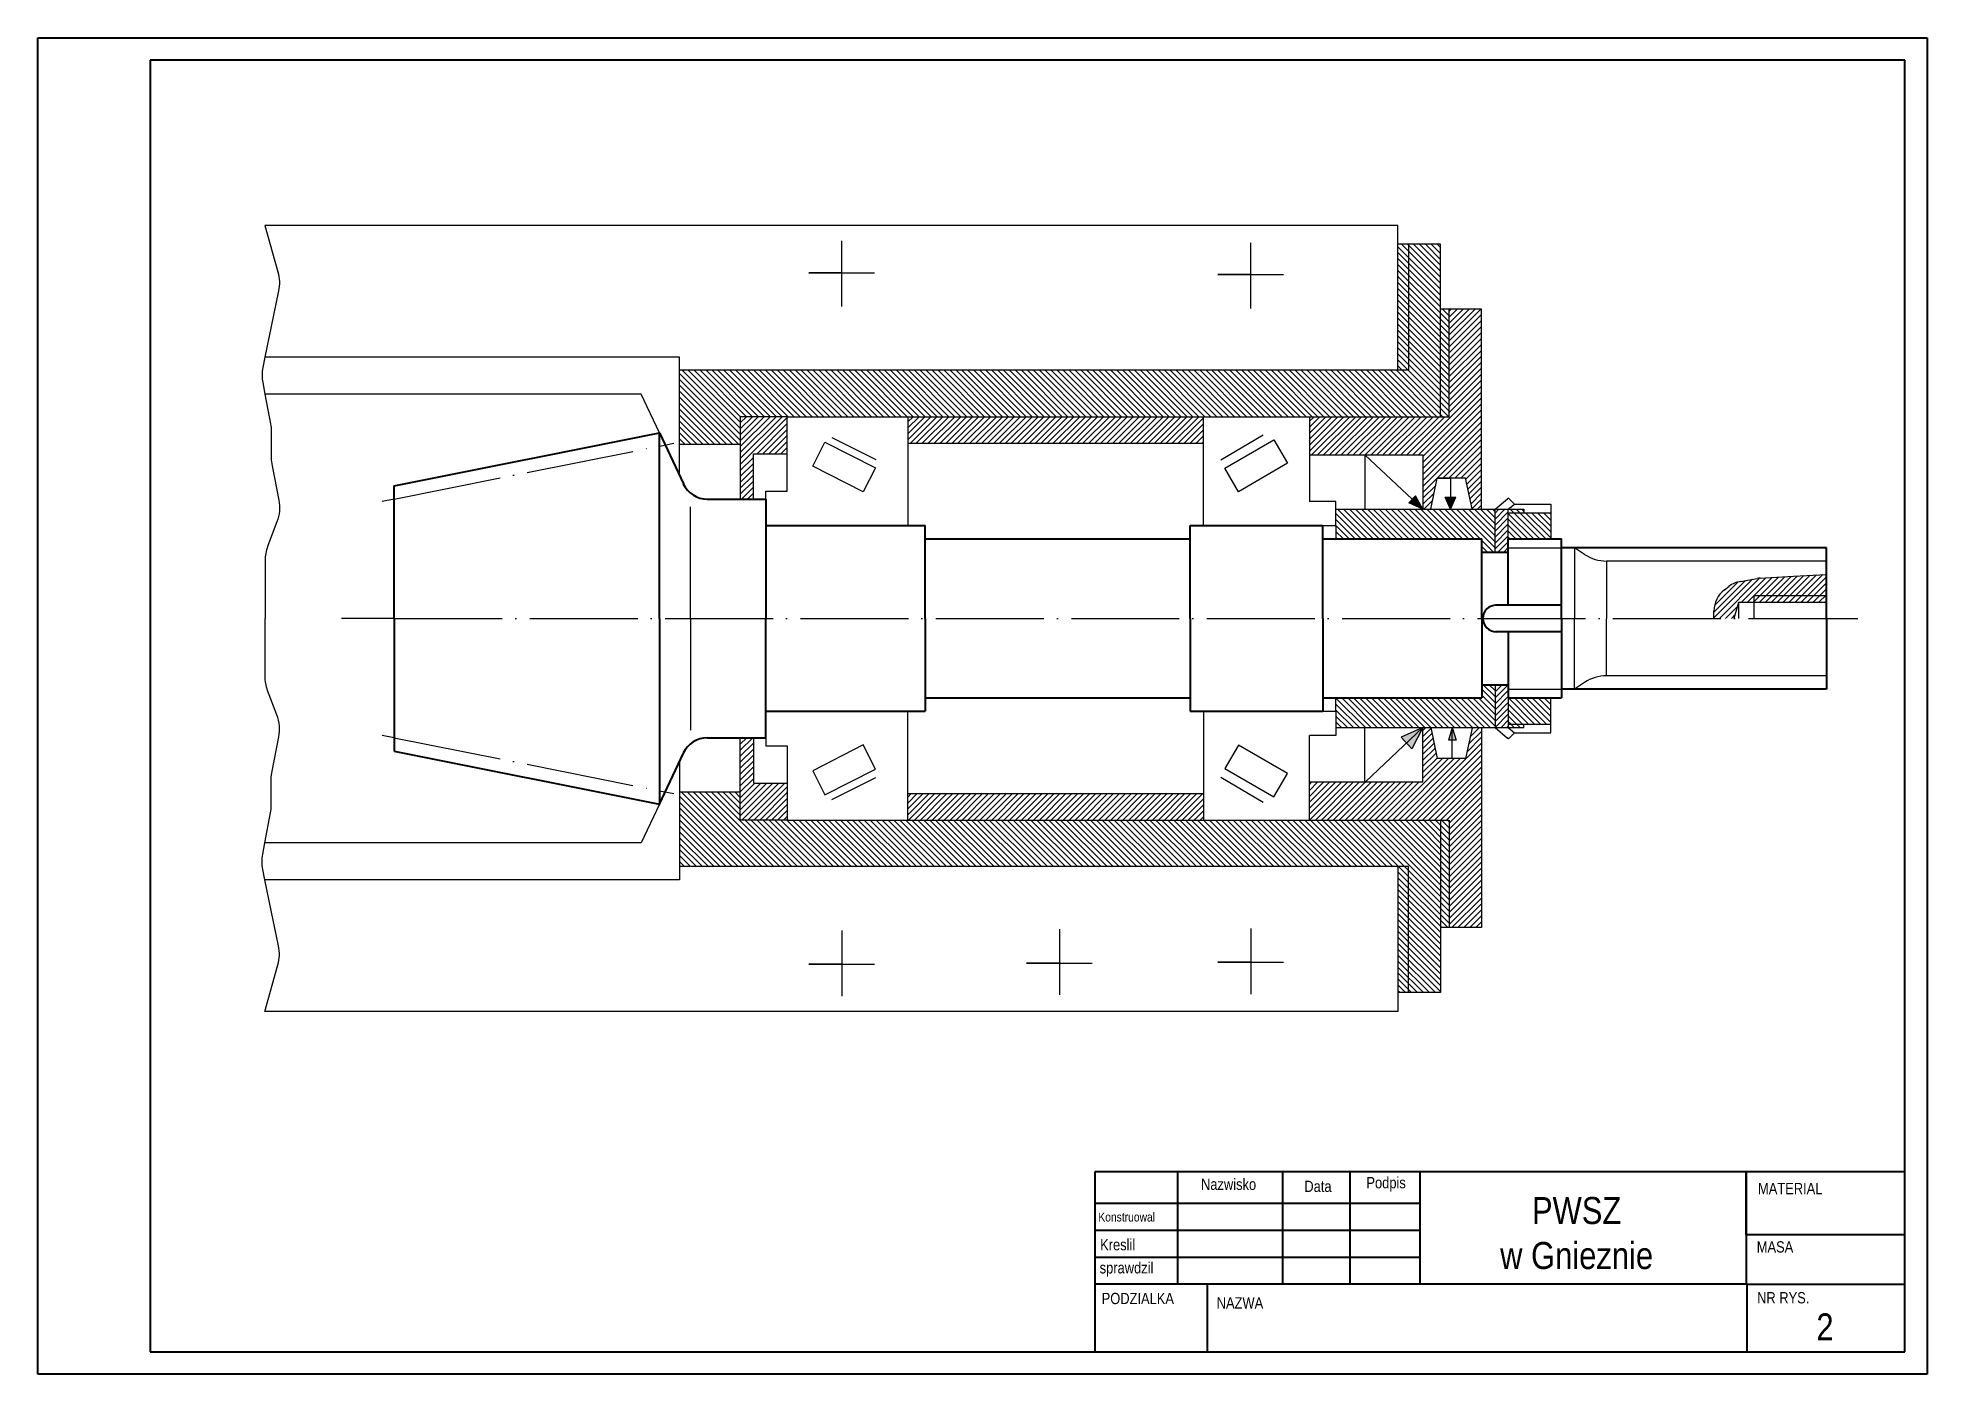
# Model space of a CAD drawing. Header units: millimetres. Extents: x 406 to 3227, y 95 to 1222.
# Drawn here: x 2231.7 to 2651.7, y 101.9 to 398.9 of the extents above; entities that cross this region are included whole.
import ezdxf

# ---------------------------------------------------------------- set-up
doc = ezdxf.new("R2010")
doc.units = ezdxf.units.MM
doc.linetypes.add('ACAD_ISO04W100', pattern=[30, 24, -3, 0, -3])
doc.layers.get('0').update_dxf_attribs({"lineweight": 40})
for name, color, linetype in [('cienka linia', 7, 'Continuous'), ('kreskowanie', 250, 'Continuous'), ('linie pomocnicze', 10, 'ACAD_ISO04W100'), ('tekst', 50, 'Continuous')]:
    doc.layers.add(name, color=color, linetype=linetype)
doc.styles.get("Standard").update_dxf_attribs({"font": 'arial.ttf'})
pattern_1 = [(45, (1869.4824, 90.8511), (-0.6615155, 0.6615155), [])]
pattern_2 = [(135, (2305.0087, 234.4783), (-0.6615155, -0.6615155), [])]
pattern_3 = [(45, (2305.0087, 234.4783), (-0.6615155, 0.6615155), [])]
pattern_4 = [(135, (1869.4824, 90.8511), (-0.6615155, -0.6615155), [])]

msp = doc.modelspace()

# ---------------------------------------------------------------- texts
at = {"layer": 'tekst'}
for s, width, insert, char_height, attachment_point in [('{\\fTechnic|b0|i0|c2|p2;\\C40;\\c3266552;Nazwisko}', 27.1978, (2496.35, 144.07), 2.5, 5), ('{\\fTechnic|b0|i0|c2|p2;\\C40;\\c3266552;Data}', 15.0154, (2516.22, 143.61), 2.5, 5), ('{\\fTechnic|b0|i0|c2|p2;\\C40;\\c3266552;Podpis}', 15.5846, (2531.37, 144.07), 2.5, 5), ('{\\fTechnic|b0|i0|c2|p2;\\C40;\\c3266552;MATERIAL}', 30, (2614.04, 144.39), 2.5, 1), ('{\\fTechnic|b0|i0|c2|p2;\\C40;\\c3266552;PWSZ\\Pw Gnieznie}', 72.52, (2573.72, 133.21), 6, 5), ('{\\fTechnic|b0|i0|c2|p2;\\C40;\\c3266552;Konstruowal}', 19.6822, (2467.4, 136.8), 2, 4), ('{\\fTechnic|b0|i0|c2|p2;\\C40;\\c3266552;Kreslil}', 19.6822, (2467.8, 130.65), 2.5, 4), ('{\\fTechnic|b0|i0|c2|p2;\\C40;\\c3266552;MASA}', 30, (2613.76, 131.42), 2.5, 1), ('{\\fTechnic|b0|i0|c2|p2;\\C40;\\c3266552;sprawdzil}', 19.6822, (2467.7, 125.15), 2.5, 4), ('{\\fTechnic|b0|i0|c2|p2;\\C40;\\c3266552;PODZIALKA}', 25, (2468.14, 119.96), 2.5, 1), ('{\\fTechnic|b0|i0|c2|p2;\\C40;\\c3266552;NAZWA}', 120, (2493.71, 118.98), 2.5, 1), ('{\\fTechnic|b0|i0|c2|p2;\\C40;\\c3266552;NR RYS.}', 35, (2613.84, 120.12), 2.5, 1), ('{\\fTechnic|b0|i0|c2|p2;\\C40;\\c3266552;2}', 35, (2627.01, 115.39), 6, 1)]:
    msp.add_mtext_dynamic_manual_height_columns(s, width=width, gutter_width=12.5, heights=[0], dxfattribs=dict(at, insert=insert, char_height=char_height, attachment_point=attachment_point))

# ---------------------------------------------------------------- hatches: boundary and pattern name
at = {"layer": 'cienka linia'}
h = msp.add_hatch(color=256, dxfattribs=at)
h.dxf.hatch_style = 1
h.paths.add_polyline_path([(2537.18, 296.31), (2536.44, 295.52), (2539.55, 294.09)])
h.paths.add_polyline_path([(2537.92, 297.1), (2537.18, 296.31), (2539.55, 294.09)])
h = msp.add_hatch(color=256, dxfattribs=at)
h.dxf.hatch_style = 1
h.paths.add_polyline_path([(2545.67, 296.79), (2544.49, 296.79), (2545.67, 294.09)])
h.paths.add_polyline_path([(2546.85, 296.79), (2545.67, 296.79), (2545.67, 294.09)])
h = msp.add_hatch(color=256, dxfattribs=at)
h.dxf.hatch_style = 1
h.paths.add_polyline_path([(2539.55, 245.59), (2534.71, 243.42), (2535.91, 242.15)])
h.paths.add_polyline_path([(2539.55, 245.59), (2535.91, 242.15), (2537.11, 240.88)])
h.paths.add_polyline_path([(2546.08, 245.59), (2546.08, 242.76), (2546.92, 242.76)])
h.paths.add_polyline_path([(2546.08, 245.59), (2545.25, 242.76), (2546.08, 242.76)])
at = {"layer": 'kreskowanie'}
h = msp.add_hatch(dxfattribs=at)
h.set_pattern_fill('ANSI31', color=256, scale=0.294653, angle=90)
h.set_pattern_definition(pattern_4)
h.paths.add_polyline_path([(2543.43, 352.98), (2536.35, 352.98), (2536.35, 325), (2534, 325), (2374.29, 325), (2374.29, 308.47), (2387.81, 308.47), (2387.81, 314.67), (2398.24, 314.67), (2425.04, 314.67), (2490.76, 314.67), (2514.33, 314.67), (2537.95, 314.67), (2539.52, 314.67), (2543.43, 314.67)])
h.paths.add_polyline_path([(2536.35, 352.98), (2534, 352.98), (2534, 325), (2536.35, 325)], flags=17)
h.paths.add_polyline_path([(2545.42, 338.55), (2543.43, 338.55), (2543.43, 314.67), (2545.42, 314.67)])
h = msp.add_hatch(dxfattribs=at)
h.set_pattern_fill('ANSI31', color=256, scale=0.294653)
h.set_pattern_definition(pattern_1)
h.paths.add_polyline_path([(2552.59, 338.55), (2545.42, 338.55), (2545.42, 314.67), (2543.43, 314.67), (2539.52, 314.67), (2537.95, 314.67), (2514.33, 314.67), (2514.33, 306.17), (2514.43, 306.17), (2526.77, 306.17), (2539.55, 306.17), (2539.55, 294.09), (2541.31, 294.09), (2542.72, 300.99), (2549.03, 300.99), (2550.52, 294.09), (2552.59, 294.09), (2552.59, 294.19)])
h = msp.add_hatch(dxfattribs=at)
h.set_pattern_fill('ANSI31', color=256, scale=0.294653)
h.set_pattern_definition(pattern_3)
h.paths.add_polyline_path([(2387.81, 296.36), (2390.71, 296.36), (2390.71, 306.45), (2398.24, 306.45), (2398.24, 314.67), (2387.81, 314.67)])
h = msp.add_hatch(dxfattribs=at)
h.set_pattern_fill('ANSI31', color=256, scale=0.294653)
h.set_pattern_definition(pattern_3)
h.paths.add_polyline_path([(2490.76, 308.78), (2490.76, 310.48), (2490.76, 314.67), (2425.04, 314.67), (2425.04, 308.78)])
h = msp.add_hatch(dxfattribs=at)
h.set_pattern_fill('ANSI31', color=256, scale=0.294653, angle=90)
h.set_pattern_definition(pattern_2)
h.paths.add_polyline_path([(2555.58, 294.09), (2554.66, 294.09), (2520.22, 294.09), (2520.22, 290.46), (2520.22, 287.52), (2552.64, 287.52), (2552.64, 284.57), (2555.58, 284.57)])
h.paths.add_polyline_path([(2567.96, 293.31), (2558.53, 293.31), (2558.53, 287.52), (2567.96, 287.52)])
h = msp.add_hatch(dxfattribs=at)
h.set_pattern_fill('ANSI31', color=256, scale=0.294653)
h.set_pattern_definition(pattern_3)
h.paths.add_polyline_path([(2555.58, 284.57), (2558.53, 284.57), (2558.53, 287.52), (2558.53, 294.09), (2555.58, 294.09)])
h = msp.add_hatch(dxfattribs=at)
h.set_pattern_fill('ANSI31', color=256, scale=0.294653, angle=90)
h.set_pattern_definition(pattern_2)
h.paths.add_polyline_path([(2562.02, 294.09), (2558.53, 294.09), (2558.53, 293.31), (2562.02, 293.31)])
h = msp.add_hatch(dxfattribs=at)
h.set_pattern_fill('ANSI31', color=256, scale=0.294653)
h.set_pattern_definition(pattern_1)
h.paths.add_polyline_path([(2629.25, 279.64), (2621.96, 279.22), (2614.49, 278.78, 0.027987), (2613.83, 278.71), (2610.16, 278.08, 0.121097), (2607.58, 276.96), (2606.56, 276.18, 0.233794), (2604.25, 271.49), (2604.25, 269.84), (2608.68, 269.84), (2609.71, 273.37), (2612.67, 273.37), (2613.18, 273.37), (2613.18, 274.96), (2629.25, 274.96)])
h.paths.add_polyline_path([(2629.25, 274.96), (2613.18, 274.96), (2613.18, 273.37), (2629.25, 273.37)], flags=17)
h = msp.add_hatch(dxfattribs=at)
h.set_pattern_fill('ANSI31', color=256, scale=0.294653, angle=90)
h.set_pattern_definition(pattern_2)
h.paths.add_polyline_path([(2555.58, 245.59), (2554.66, 245.59), (2520.22, 245.59), (2520.22, 249.21), (2520.22, 252.16), (2552.64, 252.16), (2552.64, 255.1), (2555.58, 255.1)])
h.paths.add_polyline_path([(2567.96, 246.36), (2558.53, 246.36), (2558.53, 252.16), (2567.96, 252.16)])
h = msp.add_hatch(dxfattribs=at)
h.set_pattern_fill('ANSI31', color=256, scale=0.294653)
h.set_pattern_definition(pattern_3)
h.paths.add_polyline_path([(2558.53, 255.1), (2555.58, 255.1), (2555.58, 245.59), (2558.53, 245.59), (2558.53, 252.16)])
h = msp.add_hatch(dxfattribs=at)
h.set_pattern_fill('ANSI31', color=256, scale=0.294653)
h.set_pattern_definition(pattern_1)
h.paths.add_polyline_path([(2552.59, 201.12), (2545.42, 201.12), (2545.42, 225.01), (2543.43, 225.01), (2539.52, 225.01), (2537.95, 225.01), (2514.33, 225.01), (2514.33, 233.51), (2514.43, 233.51), (2526.77, 233.51), (2539.55, 233.51), (2539.55, 245.59), (2541.31, 245.59), (2542.72, 238.69), (2549.03, 238.69), (2550.52, 245.59), (2552.59, 245.59), (2552.59, 245.48)])
h = msp.add_hatch(dxfattribs=at)
h.set_pattern_fill('ANSI31', color=256, scale=0.294653, angle=90)
h.set_pattern_definition(pattern_2)
h.paths.add_polyline_path([(2558.53, 246.36), (2558.53, 245.59), (2562.02, 245.59), (2562.02, 246.36)])
h = msp.add_hatch(dxfattribs=at)
h.set_pattern_fill('ANSI31', color=256, scale=0.294653)
h.set_pattern_definition(pattern_3)
h.paths.add_polyline_path([(2387.81, 225.01), (2398.24, 225.01), (2398.24, 233.22), (2390.71, 233.22), (2390.71, 243.32), (2387.81, 243.32)])
h = msp.add_hatch(dxfattribs=at)
h.set_pattern_fill('ANSI31', color=256, scale=0.294653, angle=90)
h.set_pattern_definition(pattern_4)
h.paths.add_polyline_path([(2543.43, 186.69), (2536.35, 186.69), (2536.35, 214.68), (2534, 214.68), (2374.29, 214.68), (2374.29, 231.2), (2387.81, 231.2), (2387.81, 225.01), (2398.24, 225.01), (2425.04, 225.01), (2490.76, 225.01), (2514.33, 225.01), (2537.95, 225.01), (2539.52, 225.01), (2543.43, 225.01)])
h.paths.add_polyline_path([(2536.35, 186.69), (2534, 186.69), (2534, 214.68), (2536.35, 214.68)], flags=17)
h.paths.add_polyline_path([(2545.42, 201.12), (2543.43, 201.12), (2543.43, 225.01), (2545.42, 225.01)])
h = msp.add_hatch(dxfattribs=at)
h.set_pattern_fill('ANSI31', color=256, scale=0.294653)
h.set_pattern_definition(pattern_3)
h.paths.add_polyline_path([(2425.04, 230.9), (2425.04, 225.01), (2490.76, 225.01), (2490.76, 229.19), (2490.76, 230.9)])

# ---------------------------------------------------------------- linework, layer by layer
for p, q in [((2231.65, 101.88), (2231.65, 398.88)), ((2231.65, 398.88), (2651.65, 398.88)), ((2651.65, 398.88), (2651.65, 101.88)), ((2646.65, 393.88), (2256.65, 393.88)), ((2256.65, 393.88), (2256.65, 106.88)), ((2646.65, 106.88), (2646.65, 393.88)), ((2310.9, 299.3), (2369.83, 311.09)), ((2369.83, 299.3), (2369.83, 311.09)), ((2369.83, 311.09), (2375.15, 299.75)), ((2310.9, 269.84), (2310.9, 299.3)), ((2369.83, 269.84), (2369.83, 299.3)), ((2380.48, 296.36), (2393.52, 296.36)), ((2393.52, 296.36), (2393.52, 269.84)), ((2393.52, 290.46), (2428.88, 290.46)), ((2428.88, 269.84), (2428.88, 290.46)), ((2487.81, 287.52), (2487.81, 290.46)), ((2487.81, 290.46), (2517.28, 290.46)), ((2517.28, 269.84), (2517.28, 290.46)), ((2428.88, 287.52), (2487.81, 287.52)), ((2487.81, 269.84), (2487.81, 287.52)), ((2517.28, 287.52), (2552.64, 287.52)), ((2552.64, 269.84), (2552.64, 287.52)), ((2558.53, 284.57), (2558.53, 287.52)), ((2558.53, 287.52), (2570.32, 287.52)), ((2570.32, 269.84), (2570.32, 287.52)), ((2552.64, 284.57), (2558.53, 284.57)), ((2558.53, 272.78), (2558.53, 284.57)), ((2629.25, 285.54), (2570.32, 285.54)), ((2629.25, 269.84), (2629.25, 285.54)), ((2310.9, 269.84), (2310.9, 240.37)), ((2369.83, 269.84), (2369.83, 240.37)), ((2393.52, 243.32), (2393.52, 269.84)), ((2428.88, 269.84), (2428.88, 249.21)), ((2487.81, 269.84), (2487.81, 252.16)), ((2517.28, 269.84), (2517.28, 249.21)), ((2552.64, 269.84), (2552.64, 252.16)), ((2556.26, 272.78), (2555.72, 272.78)), ((2558.53, 272.78), (2556.26, 272.78)), ((2570.32, 272.78), (2558.53, 272.78)), ((2570.32, 269.84), (2570.32, 252.16)), ((2629.25, 269.84), (2629.25, 254.13)), ((2556.26, 266.89), (2555.72, 266.89)), ((2558.53, 266.89), (2556.26, 266.89)), ((2558.53, 266.89), (2558.53, 255.1)), ((2570.32, 266.89), (2558.53, 266.89)), ((2428.88, 252.16), (2487.81, 252.16)), ((2487.81, 252.16), (2487.81, 249.21)), ((2517.28, 252.16), (2552.64, 252.16)), ((2552.64, 255.1), (2558.53, 255.1)), ((2558.53, 255.1), (2558.53, 252.16)), ((2558.53, 252.16), (2570.32, 252.16)), ((2629.25, 254.13), (2570.32, 254.13)), ((2393.52, 249.21), (2428.88, 249.21)), ((2487.81, 249.21), (2517.28, 249.21)), ((2310.9, 240.37), (2369.83, 228.59)), ((2369.83, 240.37), (2369.83, 228.59)), ((2369.83, 228.59), (2375.15, 239.93)), ((2380.48, 243.32), (2393.52, 243.32)), ((2646.65, 146.88), (2466.65, 146.88)), ((2466.65, 146.88), (2466.65, 106.88)), ((2485.02, 146.88), (2485.02, 121.88)), ((2508.32, 146.88), (2508.32, 121.88)), ((2523.32, 146.88), (2523.32, 121.88)), ((2538.9, 146.88), (2538.9, 121.88)), ((2611.42, 132.88), (2611.42, 146.88)), ((2611.42, 146.88), (2611.42, 121.88)), ((2466.65, 139.88), (2538.9, 139.88)), ((2466.65, 133.88), (2538.9, 133.88)), ((2646.65, 132.88), (2611.42, 132.88)), ((2646.65, 121.88), (2646.65, 132.88)), ((2466.65, 127.88), (2538.9, 127.88)), ((2611.65, 121.88), (2466.65, 121.88)), ((2491.65, 106.88), (2491.65, 121.88)), ((2611.65, 106.88), (2611.65, 121.88)), ((2611.65, 121.88), (2646.65, 121.88)), ((2256.65, 106.88), (2646.65, 106.88)), ((2651.65, 101.88), (2231.65, 101.88))]:
    msp.add_line(p, q)
for centre, radius, start, end in [((2380.48, 302.25), 5.89, 205.1052, 270), ((2555.82, 269.84), 2.95, 87.9696, 180), ((2555.82, 269.84), 2.95, 180, 272.0304), ((2380.48, 237.42), 5.89, 90, 154.8948)]:
    msp.add_arc(centre, radius, start, end)
at = {"layer": 'cienka linia'}
for p, q in [((2534, 357.16), (2282.15, 357.16)), ((2534, 325), (2534, 357.16)), ((2410.39, 339.16), (2410.39, 353.76)), ((2501.31, 338.74), (2501.31, 353.34)), ((2536.35, 352.98), (2534, 352.98)), ((2543.43, 352.98), (2536.35, 352.98)), ((2536.35, 352.98), (2536.35, 325)), ((2543.43, 314.67), (2543.43, 352.98)), ((2410.39, 346.68), (2403.01, 346.68)), ((2403.01, 346.68), (2417.62, 346.68)), ((2501.31, 346.25), (2493.93, 346.25)), ((2493.93, 346.25), (2508.54, 346.25)), ((2552.59, 338.55), (2543.43, 338.55)), ((2545.42, 314.67), (2545.42, 338.55)), ((2552.59, 294.19), (2552.59, 338.55)), ((2374.29, 327.92), (2282.15, 327.92)), ((2374.29, 301.58), (2374.29, 327.92)), ((2534, 325), (2374.29, 325)), ((2536.35, 325), (2534, 325)), ((2365.8, 319.7), (2282.15, 319.7)), ((2369.83, 311.09), (2365.8, 319.7)), ((2398.24, 314.67), (2387.81, 314.67)), ((2387.81, 314.67), (2387.81, 296.36)), ((2398.24, 298.12), (2398.24, 314.67)), ((2398.24, 314.67), (2425.04, 314.67)), ((2425.04, 314.67), (2425.04, 290.46)), ((2425.04, 314.67), (2490.76, 314.67)), ((2490.76, 310.48), (2490.76, 314.67)), ((2490.76, 314.67), (2514.33, 314.67)), ((2514.33, 314.67), (2514.33, 295.85)), ((2514.33, 314.67), (2537.95, 314.67)), ((2537.95, 314.67), (2539.52, 314.67)), ((2539.52, 314.67), (2543.43, 314.67)), ((2543.43, 314.67), (2545.42, 314.67)), ((2387.81, 308.47), (2374.29, 308.47)), ((2408.15, 310.07), (2417.93, 305.18)), ((2425.04, 308.78), (2490.76, 308.78)), ((2490.76, 290.46), (2490.76, 310.48)), ((2494.62, 305.08), (2504.03, 310.66)), ((2390.71, 296.36), (2390.71, 306.45)), ((2390.71, 306.45), (2398.24, 306.45)), ((2514.43, 306.17), (2514.33, 306.17)), ((2514.43, 306.17), (2526.77, 306.17)), ((2526.66, 306.17), (2526.66, 294.09)), ((2526.66, 306.17), (2539.55, 294.09)), ((2526.77, 306.17), (2539.55, 306.17)), ((2539.55, 306.17), (2539.55, 294.09)), ((2541.31, 294.09), (2542.72, 300.99)), ((2549.03, 300.99), (2542.72, 300.99)), ((2542.72, 300.99), (2545.67, 300.99)), ((2545.67, 300.99), (2545.67, 294.09)), ((2550.5, 294.19), (2549.03, 300.99)), ((2376.74, 269.84), (2376.74, 294.66)), ((2387.81, 296.36), (2390.71, 296.36)), ((2393.52, 296.36), (2393.52, 298.12)), ((2393.52, 298.12), (2398.24, 298.12)), ((2520.22, 295.85), (2514.33, 295.85)), ((2520.22, 290.46), (2520.22, 295.85)), ((2520.22, 294.09), (2554.66, 294.09)), ((2536.44, 295.52), (2537.92, 297.1)), ((2539.55, 294.09), (2536.44, 295.52)), ((2539.55, 294.09), (2537.92, 297.1)), ((2545.67, 294.09), (2544.49, 296.79)), ((2544.49, 296.79), (2546.85, 296.79)), ((2545.67, 294.09), (2546.85, 296.79)), ((2552.59, 294.19), (2552.59, 294.09)), ((2554.66, 294.09), (2562.02, 294.09)), ((2555.58, 294.09), (2558.34, 296.41)), ((2555.58, 284.57), (2555.58, 294.09)), ((2558.57, 296.6), (2558.34, 296.41)), ((2558.53, 294.09), (2559.91, 295.25)), ((2558.53, 287.52), (2558.53, 294.09)), ((2559.91, 295.25), (2558.57, 296.6)), ((2559.91, 295.25), (2567.96, 295.25)), ((2562.02, 294.09), (2562.02, 293.31)), ((2567.96, 295.25), (2567.96, 293.31)), ((2517.28, 290.46), (2520.22, 290.46)), ((2520.22, 290.46), (2520.22, 287.52)), ((2558.53, 293.31), (2567.96, 293.31)), ((2567.96, 293.31), (2567.96, 287.52)), ((2558.53, 285.54), (2570.32, 285.54)), ((2573.26, 285.54), (2573.26, 269.84)), ((2575.49, 284.06), (2573.26, 285.54)), ((2629.25, 282.59), (2580.37, 282.59)), ((2580.37, 282.59), (2580.37, 269.84)), ((2610.16, 278.08), (2613.83, 278.71)), ((2614.49, 278.78), (2621.96, 279.22)), ((2621.96, 279.22), (2629.25, 279.64)), ((2606.56, 276.18), (2607.58, 276.96)), ((2609.71, 273.37), (2608.68, 269.84)), ((2612.67, 273.37), (2609.71, 273.37)), ((2609.71, 273.37), (2609.71, 269.84)), ((2629.25, 273.37), (2612.67, 273.37)), ((2613.18, 269.84), (2613.18, 274.96)), ((2613.18, 274.96), (2629.25, 274.96)), ((2629.25, 269.84), (2629.25, 273.37)), ((2376.74, 269.84), (2376.74, 245.01)), ((2573.26, 254.13), (2573.26, 269.84)), ((2580.37, 257.08), (2580.37, 269.84)), ((2604.25, 269.84), (2604.25, 271.49)), ((2629.25, 257.08), (2580.37, 257.08)), ((2520.22, 249.21), (2520.22, 252.16)), ((2555.58, 255.1), (2555.58, 245.59)), ((2558.53, 254.13), (2570.32, 254.13)), ((2558.53, 252.16), (2558.53, 245.59)), ((2567.96, 246.36), (2567.96, 252.16)), ((2575.49, 255.61), (2573.26, 254.13)), ((2425.04, 225.01), (2425.04, 249.21)), ((2490.76, 249.21), (2490.76, 229.19)), ((2517.28, 249.21), (2520.22, 249.21)), ((2520.22, 249.21), (2520.22, 243.82)), ((2520.22, 243.82), (2514.33, 243.82)), ((2514.33, 225.01), (2514.33, 243.82)), ((2520.22, 245.59), (2554.66, 245.59)), ((2526.66, 233.51), (2526.66, 245.59)), ((2526.77, 233.51), (2539.55, 245.59)), ((2539.55, 245.59), (2534.71, 243.42)), ((2539.55, 245.59), (2534.71, 243.42)), ((2539.55, 245.59), (2537.11, 240.88)), ((2539.55, 233.51), (2539.55, 245.59)), ((2541.31, 245.59), (2542.72, 238.69)), ((2546.08, 245.59), (2545.25, 242.76)), ((2546.08, 238.69), (2546.08, 245.59)), ((2546.08, 245.59), (2546.92, 242.76)), ((2550.5, 245.48), (2549.03, 238.69)), ((2552.59, 245.48), (2552.59, 245.59)), ((2552.59, 245.48), (2552.59, 201.12)), ((2554.66, 245.59), (2562.02, 245.59)), ((2555.58, 245.59), (2558.34, 243.26)), ((2558.53, 246.36), (2567.96, 246.36)), ((2558.53, 245.59), (2559.91, 244.42)), ((2559.91, 244.42), (2558.57, 243.07)), ((2559.91, 244.42), (2567.96, 244.42)), ((2562.02, 245.59), (2562.02, 246.36)), ((2567.96, 244.42), (2567.96, 246.36)), ((2387.81, 225.01), (2387.81, 243.32)), ((2387.81, 243.32), (2390.71, 243.32)), ((2390.71, 243.32), (2390.71, 233.22)), ((2393.52, 243.32), (2393.52, 241.55)), ((2393.52, 241.55), (2398.24, 241.55)), ((2398.24, 241.55), (2398.24, 225.01)), ((2534.71, 243.42), (2537.11, 240.88)), ((2546.92, 242.76), (2545.25, 242.76)), ((2558.57, 243.07), (2558.34, 243.26)), ((2374.29, 238.1), (2374.29, 211.75)), ((2549.03, 238.69), (2542.72, 238.69)), ((2387.81, 231.2), (2374.29, 231.2)), ((2390.71, 233.22), (2398.24, 233.22)), ((2408.15, 229.61), (2417.93, 234.5)), ((2494.62, 234.59), (2504.03, 229.01)), ((2514.43, 233.51), (2514.33, 233.51)), ((2514.43, 233.51), (2526.77, 233.51)), ((2526.77, 233.51), (2539.55, 233.51)), ((2369.83, 228.59), (2365.8, 219.97)), ((2425.04, 230.9), (2490.76, 230.9)), ((2490.76, 229.19), (2490.76, 225.01)), ((2398.24, 225.01), (2387.81, 225.01)), ((2398.24, 225.01), (2425.04, 225.01)), ((2425.04, 225.01), (2490.76, 225.01)), ((2490.76, 225.01), (2514.33, 225.01)), ((2514.33, 225.01), (2537.95, 225.01)), ((2537.95, 225.01), (2539.52, 225.01)), ((2539.52, 225.01), (2543.43, 225.01)), ((2543.43, 225.01), (2543.43, 186.69)), ((2543.43, 225.01), (2545.42, 225.01)), ((2545.42, 225.01), (2545.42, 201.12)), ((2365.8, 219.97), (2282.15, 219.97)), ((2534, 214.68), (2374.29, 214.68)), ((2536.35, 214.68), (2534, 214.68)), ((2534, 214.68), (2534, 182.52)), ((2536.35, 186.69), (2536.35, 214.68)), ((2374.29, 211.75), (2282.15, 211.75)), ((2410.39, 200.51), (2410.39, 185.91)), ((2458.79, 200.77), (2458.79, 186.17)), ((2501.31, 200.93), (2501.31, 186.34)), ((2552.59, 201.12), (2543.43, 201.12)), ((2458.79, 193.26), (2451.41, 193.26)), ((2451.41, 193.26), (2466.02, 193.26)), ((2501.31, 193.42), (2493.93, 193.42)), ((2493.93, 193.42), (2508.54, 193.42)), ((2410.39, 193), (2403.01, 193)), ((2403.01, 193), (2417.62, 193)), ((2536.35, 186.69), (2534, 186.69)), ((2543.43, 186.69), (2536.35, 186.69)), ((2534, 182.52), (2282.15, 182.52))]:
    msp.add_line(p, q, dxfattribs=at)
for points in [[(2282.15, 357.16), (2285.04, 346.85, -0.121187), (2285.17, 342.62), (2283.5, 334.75), (2282.15, 327.92), (2281.69, 325.59, 0.095719), (2281.67, 322.24), (2282.15, 319.7), (2283.4, 313.06, -0.046524), (2283.55, 311.42), (2283.55, 305.5, 0.049023), (2283.72, 303.77), (2285.23, 296.16, -0.140966), (2284.82, 291.29), (2282.75, 285.85, 0.091312), (2282.17, 282.7), (2282.17, 278.85), (2282.17, 269.84)], [(2282.15, 182.52), (2285.04, 192.83, 0.121187), (2285.17, 197.05), (2283.5, 204.92), (2282.15, 211.75), (2281.69, 214.08, -0.095719), (2281.67, 217.43), (2282.15, 219.97), (2283.4, 226.62, 0.046524), (2283.55, 228.25), (2283.55, 234.18, -0.049023), (2283.72, 235.9), (2285.23, 243.52, 0.140966), (2284.82, 248.39), (2282.75, 253.83, -0.091312), (2282.17, 256.97), (2282.17, 260.83), (2282.17, 269.84)]]:
    msp.add_lwpolyline(points, format="xyb", dxfattribs=at)
for points in [[(2406.64, 309.02), (2417.83, 303.3), (2415.1, 297.95), (2403.91, 303.67)], [(2495.55, 303.2), (2506.4, 309.51), (2509.42, 304.32), (2498.57, 298.01)], [(2406.64, 230.66), (2417.83, 236.37), (2415.1, 241.72), (2403.91, 236)], [(2495.55, 236.48), (2506.4, 230.16), (2509.42, 235.35), (2498.57, 241.67)]]:
    msp.add_lwpolyline(points, close=True, dxfattribs=at)
for centre, radius, start, end in [((2580.37, 291.43), 8.84, 236.4833, 270), ((2611.16, 272.27), 5.89, 99.745, 127.3638), ((2614.83, 272.9), 5.89, 93.3325, 99.745), ((2610.14, 271.49), 5.89, 127.3638, 180), ((2580.37, 248.24), 8.84, 90, 123.5167)]:
    msp.add_arc(centre, radius, start, end, dxfattribs=at)
at = {"layer": 'linie pomocnicze'}
for p, q in [((2310.9, 296.36), (2369.83, 308.14)), ((2369.83, 308.14), (2373.03, 308.78)), ((2310.9, 299.3), (2310.9, 296.36)), ((2310.9, 296.36), (2308.19, 295.81)), ((2310.9, 269.84), (2299.14, 269.84)), ((2310.9, 269.84), (2629.25, 269.84)), ((2629.25, 269.84), (2636.26, 269.84)), ((2310.9, 243.32), (2308.19, 243.86)), ((2310.9, 240.37), (2310.9, 243.32)), ((2310.9, 243.32), (2369.83, 231.54)), ((2369.83, 231.54), (2373.03, 230.9))]:
    msp.add_line(p, q, dxfattribs=at)

msp.set_redraw_order([(e.dxf.handle, doc.entitydb.next_handle()) for e in msp.query("TEXT MTEXT ATTDEF DIMENSION ARC_DIMENSION")])  # texts and dimensions are drawn at this point

doc.saveas('drawing.dxf')
